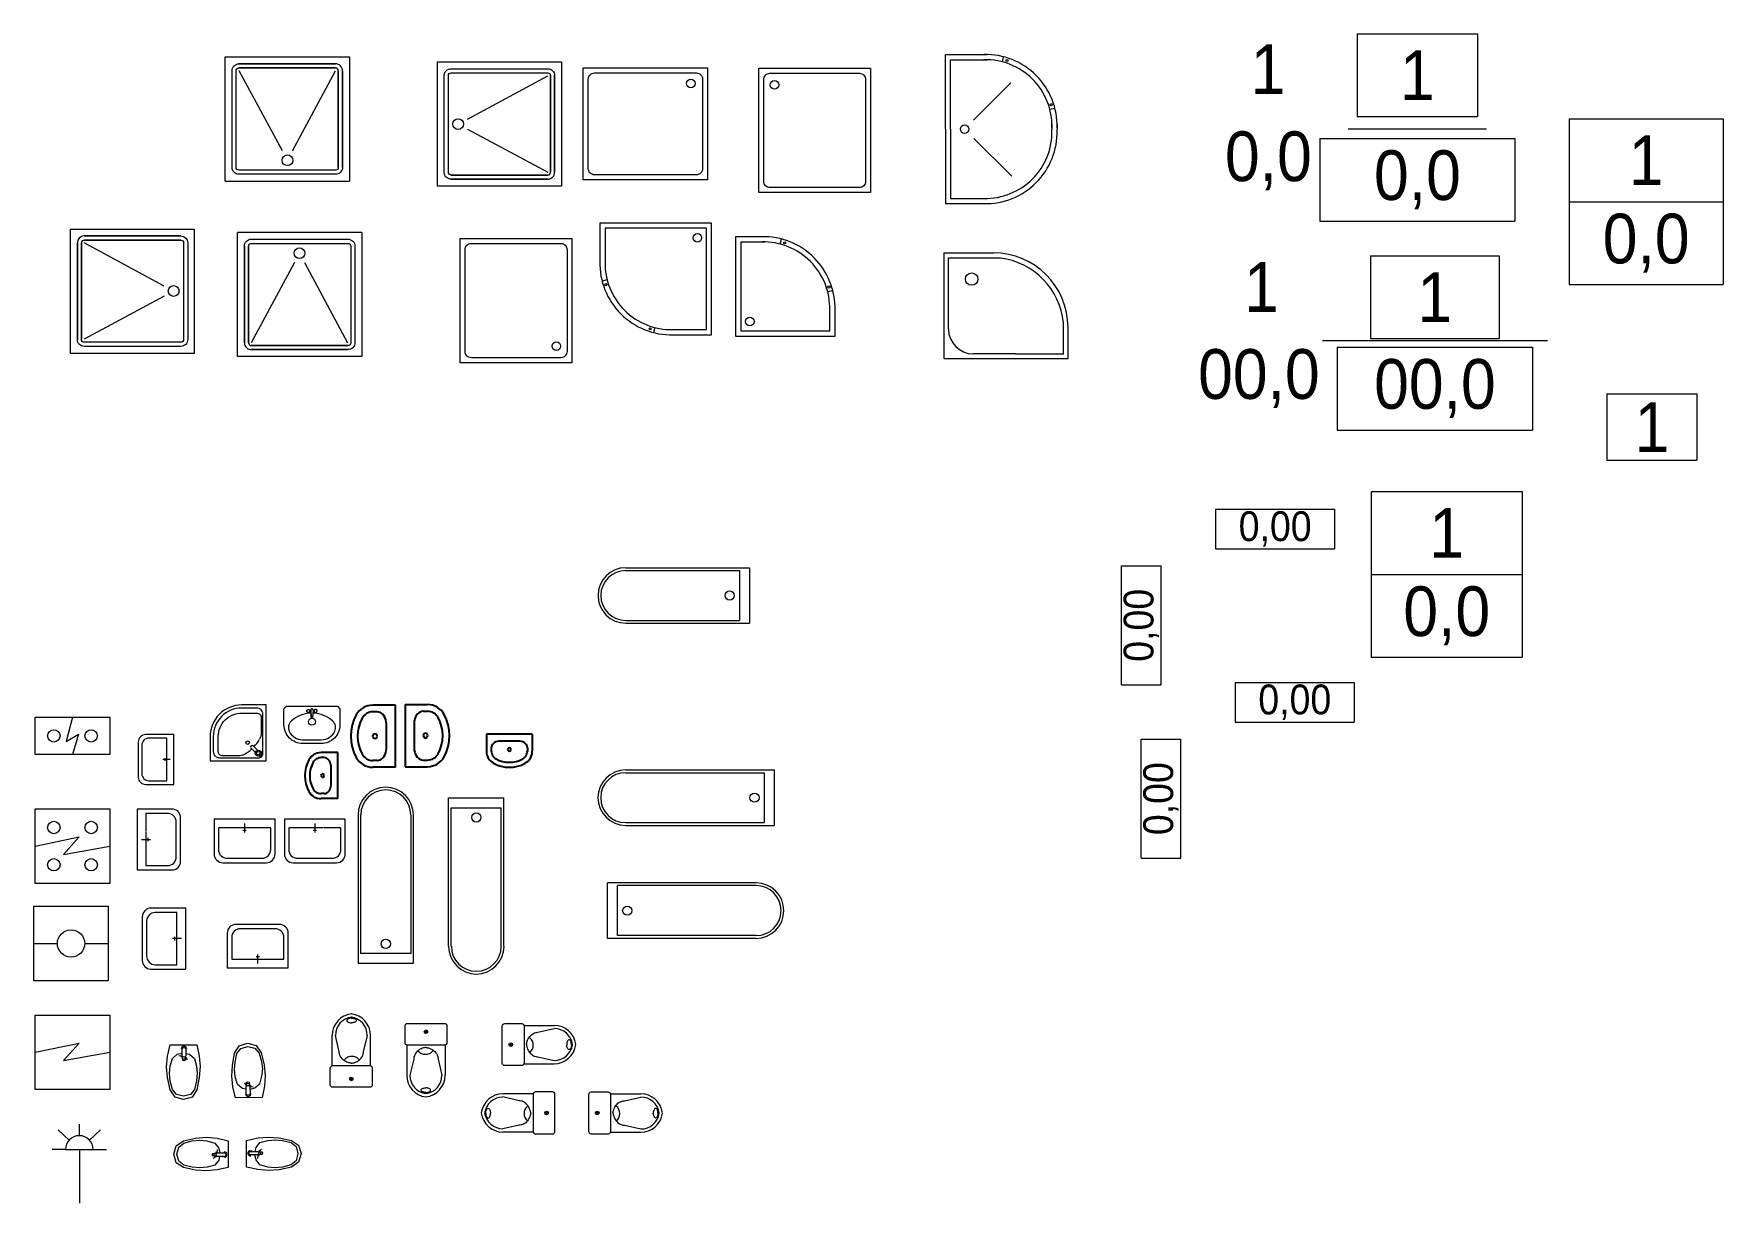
# Model space of a CAD drawing. Header units: millimetres. Extents: x 1384 to 40011, y 2090 to 26416.
# Drawn here: x 26414 to 40011, y 7286 to 16696 of the extents above; entities that cross this region are included whole.
import ezdxf

# ---------------------------------------------------------------- set-up
doc = ezdxf.new("R2010")
doc.units = ezdxf.units.MM
doc.linetypes.add('DASHED', pattern=[70, 50, -20])
doc.layers.get('Defpoints').update_dxf_attribs({"color": 1})
for name, color, linetype in [('B-SANTECH', 123, 'Continuous'), ('MEBEL', 7, 'DASHED'), ('SANTEH', 30, 'Continuous'), ('ТОНКИЕ', 250, 'Continuous')]:
    doc.layers.add(name, color=color, linetype=linetype)
doc.styles.get("Standard").update_dxf_attribs({"font": 'arial.ttf', "width": 0.9, "height": 4.2})

msp = doc.modelspace()

# ---------------------------------------------------------------- texts
at = {"color": 1, "lineweight": 30, "width": 0.9}
for s, p in [('1', (36208, 16210)), ('0,0', (36001, 15510)), ('1', (36155, 14458)), ('00,0', (35785, 13758))]:
    msp.add_text(s, height=400, dxfattribs=at).set_placement(p)

# ---------------------------------------------------------------- blocks, each defined once
blk = doc.blocks.new('A$C0AA73124')
at = {"layer": 'MEBEL', "linetype": 'ByBlock'}
for p, q in [((1, -41), (1, -223)), ((501, -41), (1, -41)), ((90, -131), (78, -140)), ((104, -124), (90, -131)), ((119, -119), (104, -124)), ((135, -115), (119, -119)), ((152, -114), (135, -115)), ((152, -114), (152, -114)), ((350, -114), (152, -114)), ((350, -114), (350, -114)), ((367, -115), (350, -114)), ((383, -119), (367, -115)), ((398, -124), (383, -119)), ((412, -131), (398, -124)), ((424, -140), (412, -131)), ((501, -41), (501, -223)), ((1, -223), (3, -244)), ((3, -244), (7, -263)), ((7, -263), (13, -283)), ((57, -174), (55, -187)), ((55, -187), (55, -223)), ((55, -223), (56, -236)), ((56, -236), (59, -249)), ((61, -162), (57, -174)), ((59, -249), (63, -261)), ((68, -151), (61, -162)), ((63, -261), (69, -273)), ((78, -140), (68, -151)), ((238, -192), (232, -206)), ((232, -206), (238, -219)), ((251, -187), (238, -192)), ((238, -219), (251, -225)), ((265, -192), (251, -187)), ((251, -225), (265, -219)), ((270, -206), (265, -192)), ((265, -219), (270, -206)), ((434, -151), (424, -140)), ((433, -273), (439, -261)), ((441, -162), (434, -151)), ((439, -261), (443, -249)), ((445, -174), (441, -162)), ((443, -249), (446, -236)), ((447, -187), (445, -174)), ((446, -236), (447, -223)), ((447, -187), (447, -223)), ((489, -283), (496, -263)), ((496, -263), (500, -244)), ((500, -244), (501, -223)), ((13, -283), (22, -301)), ((22, -301), (34, -317)), ((34, -317), (48, -332)), ((48, -332), (63, -345)), ((63, -345), (80, -356)), ((69, -273), (76, -283)), ((76, -283), (85, -293)), ((80, -356), (121, -375)), ((85, -293), (95, -301)), ((95, -301), (106, -308)), ((106, -308), (140, -324)), ((121, -375), (163, -388)), ((140, -324), (176, -336)), ((163, -388), (207, -397)), ((176, -336), (213, -343)), ((207, -397), (251, -399)), ((213, -343), (251, -345)), ((251, -345), (289, -343)), ((251, -399), (296, -397)), ((289, -343), (326, -336)), ((296, -397), (339, -388)), ((326, -336), (362, -324)), ((339, -388), (382, -375)), ((362, -324), (396, -308)), ((382, -375), (422, -356)), ((396, -308), (407, -301)), ((407, -301), (417, -293)), ((417, -293), (426, -283)), ((422, -356), (439, -345)), ((426, -283), (433, -273)), ((439, -345), (455, -332)), ((455, -332), (468, -317)), ((468, -317), (480, -301)), ((480, -301), (489, -283))]:
    blk.add_line(p, q, dxfattribs=at)
blk = doc.blocks.new('ванна')
at = {"lineweight": 9}
for p, q in [((-1196, 223), (0, 223)), ((-1196, 201), (-81, 201)), ((-81, 201), (-81, -201)), ((0, 223), (0, -223)), ((-1196, -201), (-81, -201)), ((-1196, -223), (0, -223))]:
    blk.add_line(p, q, dxfattribs=at)
blk.add_circle((-159, 0), 37.3, dxfattribs=at)
for radius in [223, 201]:
    blk.add_arc((-1196, 0), radius, 90, 270, dxfattribs=at)
blk = doc.blocks.new('унитаз')
at = {"lineweight": 9}
blk.add_line((-287, 98), (-418, 129), dxfattribs=at)
at = {"layer": 'ТОНКИЕ', "color": 0, "lineweight": 9, "ltscale": 100}
for p, q in [((-174, 154), (-418, 154)), ((-287, -98), (-418, -129)), ((-174, -154), (-418, -154))]:
    blk.add_line(p, q, dxfattribs=at)
blk.add_lwpolyline([(0, -150), (0, 150, 0.414214), (-19, 169), (-155, 169, 0.414214), (-174, 150), (-174, -150, 0.414214), (-155, -169), (-19, -169, 0.414214)], format="xyb", close=True, dxfattribs=at)
for points in [[(-556, -1, -0.049911), (-555, 15, -0.063732), (-551, 26, -0.103622), (-544, 35, -0.177768), (-537, 38, -0.177768), (-531, 35, -0.103622), (-524, 26, -0.063732), (-520, 15, -0.049911), (-518, -1, -0.049911)], [(-194, 0, 0.046371), (-200, 26, 0.088923), (-220, 64, 0.104957), (-252, 90, 0.120011), (-287, 98, 0.120011)], [(-194, 0, -0.046371), (-200, -26, -0.088923), (-220, -64, -0.104957), (-252, -90, -0.120011), (-287, -98, -0.120011)], [(-556, -1, 0.049911), (-555, -17, 0.063732), (-551, -29, 0.103622), (-544, -38, 0.177768), (-537, -40, 0.177768), (-531, -38, 0.103622), (-524, -29, 0.063732), (-520, -17, 0.049911), (-518, -1, 0.049911)]]:
    blk.add_lwpolyline(points, format="xyb", dxfattribs=at)
for radius in [14.6, 4.86]:
    blk.add_circle((-67, 0), radius, dxfattribs=at)
for centre, radius, start, end in [((-418, -21), 175, 90, 173.1637), ((-418, 21), 175, 186.8363, 270), ((-418, -21), 149, 90, 171.9966), ((-418, 21), 149, 188.0034, 270), ((-174, -3), 74.1, 128.0102, 180.9041), ((-174, -5), 74.1, 179.0959, 231.9898)]:
    blk.add_arc(centre, radius, start, end, dxfattribs=at)
blk = doc.blocks.new('раковина')
at = {"color": 0, "lineweight": 9}
for p, q in [((-35, 0), (-107, 0)), ((-89, 14), (-89, -14))]:
    blk.add_line(p, q, dxfattribs=at)
blk.add_lwpolyline([(0, 245), (-280, 245, 0.414214), (-350, 175), (-350, -175, 0.414214), (-280, -245), (0, -245)], format="xyb", close=True, dxfattribs=at)
blk.add_lwpolyline([(-70, 210), (-245, 210, 0.414214), (-315, 140), (-315, -140, 0.414214), (-245, -210), (-70, -210), (-70, -70)], format="xyb", dxfattribs=at)
blk.add_lwpolyline([(-70, -66), (-70, 210)], dxfattribs=at)
blk = doc.blocks.new('плита')
at = {"lineweight": 9}
blk.add_lwpolyline([(300, 300), (300, -300), (-300, -300), (-300, 300)], close=True, dxfattribs=at)
for centre in [(-150, 150), (150, 150), (-150, -150), (150, -150)]:
    blk.add_circle(centre, 50, dxfattribs=at)
blk = doc.blocks.new('*T10')
at = {"layer": 'Defpoints', "color": 8, "linetype": 'ByBlock', "lineweight": 0, "transparency": 16777216}
for p, q in [((0, 0), (968, 0)), ((0, 0), (0, -667)), ((968, 0), (968, -667)), ((0, -667), (968, -667))]:
    blk.add_line(p, q, dxfattribs=at)
at = {"color": 0, "lineweight": 30, "transparency": 16777216, "insert": (484, -333), "char_height": 400, "width": 768.27, "attachment_point": 5}
blk.add_mtext('{\\fArial|b0|i0|c0|p34;1}', dxfattribs=at)
blk = doc.blocks.new('*T11')
at = {"layer": 'Defpoints', "color": 8, "linetype": 'ByBlock', "lineweight": 0, "transparency": 16777216}
for p, q in [((0, 0), (1571, 0)), ((0, 0), (0, -667)), ((1571, 0), (1571, -667)), ((0, -667), (1571, -667))]:
    blk.add_line(p, q, dxfattribs=at)
at = {"color": 0, "lineweight": 30, "transparency": 16777216, "insert": (786, -333), "char_height": 400, "width": 1371.13, "attachment_point": 5}
blk.add_mtext('0,0', dxfattribs=at)
blk = doc.blocks.new('*T12')
at = {"layer": 'Defpoints', "color": 8, "linetype": 'ByBlock', "lineweight": 0, "transparency": 16777216}
for p, q in [((0, 0), (1037, 0)), ((0, 0), (0, -667)), ((1037, 0), (1037, -667)), ((0, -667), (1037, -667))]:
    blk.add_line(p, q, dxfattribs=at)
at = {"color": 0, "lineweight": 30, "transparency": 16777216, "insert": (518, -333), "char_height": 400, "width": 836.97, "attachment_point": 5}
blk.add_mtext('1', dxfattribs=at)
blk = doc.blocks.new('*T13')
at = {"layer": 'Defpoints', "color": 8, "linetype": 'ByBlock', "lineweight": 0, "transparency": 16777216}
for p, q in [((0, 0), (1571, 0)), ((0, 0), (0, -667)), ((1571, 0), (1571, -667)), ((0, -667), (1571, -667))]:
    blk.add_line(p, q, dxfattribs=at)
at = {"color": 0, "lineweight": 30, "transparency": 16777216, "insert": (786, -333), "char_height": 400, "width": 1371.13, "attachment_point": 5}
blk.add_mtext('00,0', dxfattribs=at)
blk = doc.blocks.new('*T14')
at = {"color": 0, "lineweight": 9, "transparency": 16777216}
blk.add_line((0, -667), (1240, -667), dxfattribs=at)
at = {"layer": 'Defpoints', "color": 8, "linetype": 'ByBlock', "lineweight": 0, "transparency": 16777216}
for p, q in [((0, 0), (1240, 0)), ((0, 0), (0, -1333)), ((1240, 0), (1240, -1333)), ((0, -1333), (1240, -1333))]:
    blk.add_line(p, q, dxfattribs=at)
at = {"color": 0, "lineweight": 30, "transparency": 16777216, "char_height": 400, "width": 1040.06, "attachment_point": 5}
for s, insert in [('1', (620, -333)), ('0,0', (620, -1000))]:
    blk.add_mtext(s, dxfattribs=dict(at, insert=insert))
blk = doc.blocks.new('*T15')
at = {"color": 0, "lineweight": 9, "transparency": 16777216}
blk.add_line((0, -667), (1217, -667), dxfattribs=at)
at = {"layer": 'Defpoints', "color": 8, "linetype": 'ByBlock', "lineweight": 0, "transparency": 16777216}
for p, q in [((0, 0), (1217, 0)), ((0, 0), (0, -1333)), ((1217, 0), (1217, -1333)), ((0, -1333), (1217, -1333))]:
    blk.add_line(p, q, dxfattribs=at)
at = {"color": 0, "lineweight": 30, "transparency": 16777216, "char_height": 400, "width": 1017.2, "attachment_point": 5}
for s, insert in [('1', (609, -333)), ('0,0', (609, -1000))]:
    blk.add_mtext(s, dxfattribs=dict(at, insert=insert))
blk = doc.blocks.new('*T16')
at = {"layer": 'Defpoints', "color": 8, "linetype": 'ByBlock', "lineweight": 0, "transparency": 16777216}
for p, q in [((0, 0), (726, 0)), ((0, 0), (0, -533)), ((726, 0), (726, -533)), ((0, -533), (726, -533))]:
    blk.add_line(p, q, dxfattribs=at)
at = {"color": 0, "lineweight": 30, "transparency": 16777216, "insert": (363, -267), "char_height": 400, "width": 525.74, "attachment_point": 5}
blk.add_mtext('1', dxfattribs=at)
blk = doc.blocks.new('*T17')
at = {"layer": 'Defpoints', "color": 8, "linetype": 'ByBlock', "lineweight": 0, "transparency": 16777216}
for p, q in [((0, 0), (958, 0)), ((0, 0), (0, -320)), ((958, 0), (958, -320)), ((0, -320), (958, -320))]:
    blk.add_line(p, q, dxfattribs=at)
at = {"color": 0, "lineweight": 30, "transparency": 16777216, "insert": (479, -160), "char_height": 240, "width": 758.42, "attachment_point": 5}
blk.add_mtext('0,00', dxfattribs=at)
blk = doc.blocks.new('*T18')
at = {"layer": 'Defpoints', "color": 8, "linetype": 'ByBlock', "lineweight": 0, "transparency": 16777216}
for p, q in [((0, 0), (0, 958)), ((0, 958), (320, 958)), ((320, 0), (320, 958)), ((0, 0), (320, 0))]:
    blk.add_line(p, q, dxfattribs=at)
at = {"color": 0, "lineweight": 30, "transparency": 16777216, "insert": (160, 479), "char_height": 240, "width": 758.42, "attachment_point": 5, "rotation": 90}
blk.add_mtext('0,00', dxfattribs=at)
blk = doc.blocks.new('*T19')
at = {"layer": 'Defpoints', "color": 8, "linetype": 'ByBlock', "lineweight": 0, "transparency": 16777216}
for p, q in [((0, 0), (958, 0)), ((0, 0), (0, -320)), ((958, 0), (958, -320)), ((0, -320), (958, -320))]:
    blk.add_line(p, q, dxfattribs=at)
at = {"color": 0, "lineweight": 30, "transparency": 16777216, "insert": (479, -160), "char_height": 240, "width": 758.42, "attachment_point": 5}
blk.add_mtext('0,00', dxfattribs=at)
blk = doc.blocks.new('*T20')
at = {"layer": 'Defpoints', "color": 8, "linetype": 'ByBlock', "lineweight": 0, "transparency": 16777216}
for p, q in [((0, 0), (0, 958)), ((0, 958), (320, 958)), ((320, 0), (320, 958)), ((0, 0), (320, 0))]:
    blk.add_line(p, q, dxfattribs=at)
at = {"color": 0, "lineweight": 30, "transparency": 16777216, "insert": (160, 479), "char_height": 240, "width": 758.42, "attachment_point": 5, "rotation": 90}
blk.add_mtext('0,00', dxfattribs=at)

# ---------------------------------------------------------------- hatches: boundary and pattern name
at = {"lineweight": 9, "ltscale": 600}
h = msp.add_hatch(color=256, dxfattribs=at)
edge = h.paths.add_edge_path()
edge.add_line((28644, 11244), (28643, 11252))
edge.add_ellipse((28653, 11254), major_axis=(10.1, 0), ratio=1, start_angle=540, end_angle=550.1755, ccw=False)
edge.add_arc((28653, 11254), 10.1, 450, 540, ccw=False)
edge.add_line((28653, 11264), (28653, 11265))
edge.add_line((28653, 11265), (28646, 11265))
edge.add_arc((28653, 11254), 13.4, 844.6981, 946.4848)
h.paths.add_polyline_path([(28653, 11265), (28661, 11265, 0.152567), (28653, 11267)])
h.paths.add_polyline_path([(28646, 11265), (28653, 11265), (28653, 11267, 0.152567)])
h.paths.add_polyline_path([(28663, 11252), (28662, 11244, 0.475833), (28661, 11265), (28653, 11265), (28653, 11264, -0.46724)])

# ---------------------------------------------------------------- linework, layer by layer
at = {"lineweight": 9}
for p, q in [((28954, 16509), (28954, 15509)), ((29662, 16470), (29662, 15470)), ((28415, 15753), (28068, 16398)), ((28496, 15753), (28843, 16398)), ((29905, 16009), (30551, 16356)), ((33978, 16001), (34279, 16302)), ((29905, 15929), (30551, 15582)), ((33981, 15854), (34287, 15549)), ((27954, 15509), (28954, 15509)), ((30662, 15470), (29662, 15470)), ((26709, 15124), (27709, 15124)), ((27709, 14124), (27709, 15124)), ((28054, 14098), (28054, 15098)), ((29054, 15098), (28054, 15098)), ((27465, 14666), (26820, 15013)), ((28512, 14855), (28165, 14209)), ((28593, 14855), (28940, 14209)), ((33738, 14933), (33738, 14083)), ((33738, 14933), (34138, 14933)), ((33776, 14549), (33776, 14892)), ((33776, 14892), (34193, 14892)), ((27465, 14585), (26820, 14238)), ((33776, 14320), (33776, 14549)), ((34702, 14120), (34702, 14371)), ((34738, 14083), (34738, 14333)), ((33738, 14083), (34738, 14083)), ((34315, 14120), (33976, 14120)), ((34315, 14120), (34705, 14120)), ((31179, 12399), (31691, 12399)), ((31179, 12377), (31691, 12377)), ((31691, 12399), (32174, 12399)), ((31691, 12377), (32093, 12377)), ((32093, 12377), (32093, 11975)), ((32174, 12399), (32174, 11953)), ((31179, 11975), (31691, 11975)), ((31691, 11975), (32093, 11975)), ((31179, 11953), (31691, 11953)), ((31691, 11953), (32174, 11953)), ((26426, 11196), (27026, 11196)), ((26726, 11196), (26674, 11002)), ((26674, 11002), (26774, 11059)), ((26774, 11059), (26726, 10896)), ((29753, 9353), (29753, 10549)), ((29753, 10549), (30198, 10549)), ((30198, 9353), (30198, 10549)), ((29024, 10410), (29024, 9214)), ((29045, 10410), (29045, 9295)), ((29448, 10410), (29448, 9295)), ((29469, 10410), (29469, 9214)), ((29774, 10468), (30177, 10468)), ((29774, 9353), (29774, 10468)), ((30177, 9353), (30177, 10468)), ((26426, 10159), (26779, 10233)), ((26779, 10233), (26654, 10092)), ((26654, 10092), (27026, 10159)), ((31032, 9417), (31032, 9863)), ((32228, 9863), (31032, 9863)), ((31113, 9439), (31113, 9841)), ((32228, 9841), (31113, 9841)), ((32228, 9417), (31032, 9417)), ((32228, 9439), (31113, 9439)), ((26414, 9375), (26605, 9375)), ((26824, 9375), (27014, 9375)), ((29448, 9295), (29045, 9295)), ((29469, 9214), (29024, 9214)), ((26426, 8500), (26779, 8574)), ((26779, 8574), (26654, 8433)), ((28068, 8553), (28136, 8573)), ((28136, 8573), (28205, 8555)), ((28872, 8505), (28842, 8636)), ((30472, 8661), (30603, 8691)), ((26654, 8433), (27026, 8500)), ((27483, 8384), (27490, 8469)), ((27490, 8469), (27512, 8559)), ((27512, 8559), (27726, 8559)), ((27512, 8389), (27530, 8451)), ((27530, 8451), (27569, 8484)), ((27569, 8484), (27608, 8492)), ((27610, 8469), (27581, 8473)), ((27611, 8466), (27599, 8461)), ((27602, 8535), (27601, 8527)), ((27606, 8542), (27602, 8535)), ((27613, 8547), (27606, 8542)), ((27608, 8529), (27612, 8535)), ((27608, 8530), (27608, 8529)), ((27608, 8473), (27608, 8529)), ((27612, 8467), (27608, 8473)), ((27611, 8446), (27611, 8467)), ((27622, 8446), (27611, 8446)), ((27612, 8535), (27617, 8539)), ((27617, 8463), (27612, 8467)), ((27621, 8549), (27613, 8547)), ((27613, 8437), (27613, 8446)), ((27614, 8435), (27613, 8437)), ((27618, 8433), (27614, 8435)), ((27617, 8539), (27623, 8540)), ((27623, 8461), (27617, 8463)), ((27622, 8432), (27618, 8433)), ((27630, 8548), (27621, 8549)), ((27622, 8447), (27622, 8447)), ((27623, 8447), (27622, 8447)), ((27627, 8433), (27622, 8432)), ((27623, 8540), (27629, 8539)), ((27629, 8463), (27623, 8461)), ((27634, 8446), (27623, 8446)), ((27631, 8434), (27627, 8433)), ((27629, 8539), (27634, 8535)), ((27634, 8467), (27629, 8463)), ((27637, 8544), (27630, 8548)), ((27632, 8437), (27631, 8434)), ((27632, 8446), (27632, 8437)), ((27634, 8535), (27638, 8529)), ((27638, 8473), (27634, 8467)), ((27634, 8467), (27634, 8446)), ((27637, 8461), (27634, 8464)), ((27637, 8461), (27634, 8462)), ((27643, 8537), (27637, 8544)), ((27652, 8439), (27637, 8461)), ((27638, 8530), (27638, 8473)), ((27639, 8514), (27638, 8512)), ((27638, 8490), (27668, 8484)), ((27644, 8521), (27639, 8514)), ((27645, 8529), (27643, 8537)), ((27668, 8484), (27708, 8451)), ((27708, 8451), (27724, 8389)), ((27726, 8559), (27746, 8470)), ((27746, 8470), (27753, 8385)), ((28013, 8394), (28031, 8494)), ((28031, 8494), (28068, 8553)), ((28034, 8422), (28049, 8491)), ((28049, 8491), (28080, 8532)), ((28080, 8532), (28137, 8547)), ((28137, 8547), (28194, 8534)), ((28194, 8534), (28227, 8494)), ((28205, 8555), (28245, 8497)), ((28227, 8494), (28247, 8427)), ((28245, 8497), (28269, 8400)), ((29669, 8446), (29699, 8315)), ((27490, 8297), (27483, 8384)), ((27512, 8199), (27490, 8297)), ((27506, 8330), (27512, 8389)), ((27511, 8269), (27506, 8330)), ((27724, 8389), (27730, 8331)), ((27730, 8331), (27724, 8270)), ((27746, 8298), (27726, 8199)), ((27753, 8385), (27746, 8298)), ((28008, 8307), (28013, 8394)), ((28016, 8222), (28008, 8307)), ((28030, 8362), (28034, 8422)), ((28036, 8303), (28030, 8362)), ((28054, 8242), (28036, 8303)), ((28248, 8308), (28232, 8245)), ((28247, 8427), (28254, 8366)), ((28254, 8366), (28248, 8308)), ((28269, 8400), (28277, 8313)), ((28277, 8313), (28271, 8228)), ((27530, 8201), (27511, 8269)), ((27562, 8161), (27530, 8201)), ((27619, 8148), (27562, 8161)), ((27676, 8161), (27619, 8148)), ((27708, 8201), (27676, 8161)), ((27724, 8270), (27708, 8201)), ((28037, 8133), (28016, 8222)), ((28094, 8210), (28054, 8242)), ((28125, 8204), (28094, 8210)), ((28109, 8255), (28124, 8233)), ((28118, 8165), (28120, 8157)), ((28119, 8173), (28123, 8180)), ((28123, 8180), (28125, 8182)), ((28124, 8233), (28127, 8232)), ((28124, 8233), (28127, 8230)), ((28124, 8221), (28128, 8227)), ((28125, 8164), (28124, 8221)), ((28129, 8159), (28125, 8165)), ((28127, 8248), (28139, 8248)), ((28127, 8227), (28127, 8248)), ((28128, 8227), (28133, 8231)), ((28129, 8257), (28130, 8260)), ((28129, 8248), (28129, 8257)), ((28134, 8155), (28129, 8159)), ((28130, 8260), (28134, 8261)), ((28133, 8231), (28139, 8233)), ((28134, 8261), (28139, 8262)), ((28138, 8248), (28139, 8248)), ((28139, 8262), (28144, 8261)), ((28139, 8248), (28150, 8248)), ((28139, 8248), (28139, 8248)), ((28139, 8233), (28145, 8232)), ((28144, 8261), (28147, 8259)), ((28145, 8232), (28150, 8228)), ((28151, 8159), (28146, 8155)), ((28147, 8259), (28148, 8257)), ((28148, 8257), (28148, 8248)), ((28150, 8248), (28150, 8227)), ((28150, 8229), (28163, 8234)), ((28150, 8228), (28154, 8222)), ((28151, 8225), (28181, 8222)), ((28155, 8165), (28151, 8159)), ((28154, 8222), (28155, 8165)), ((28193, 8212), (28154, 8202)), ((28155, 8165), (28155, 8165)), ((28157, 8152), (28161, 8160)), ((28161, 8160), (28162, 8168)), ((28232, 8245), (28193, 8212)), ((28271, 8228), (28252, 8137)), ((28252, 8137), (28037, 8133)), ((28120, 8157), (28126, 8150)), ((28126, 8150), (28133, 8146)), ((28133, 8146), (28142, 8145)), ((28140, 8154), (28134, 8155)), ((28146, 8155), (28140, 8154)), ((28142, 8145), (28150, 8147)), ((28150, 8147), (28157, 8152)), ((31168, 8110), (31300, 8140)), ((27560, 7748), (27618, 7787)), ((27581, 7737), (27621, 7770)), ((27618, 7787), (27716, 7809)), ((27621, 7770), (27689, 7788)), ((27689, 7788), (27750, 7794)), ((27716, 7809), (27804, 7816)), ((27750, 7794), (27808, 7787)), ((27804, 7816), (27889, 7809)), ((27808, 7787), (27871, 7770)), ((27871, 7770), (27903, 7730)), ((27889, 7809), (27979, 7787)), ((27979, 7787), (27979, 7573)), ((28127, 7791), (28217, 7811)), ((28127, 7577), (28127, 7791)), ((28203, 7734), (28235, 7773)), ((28217, 7811), (28301, 7818)), ((28235, 7773), (28297, 7790)), ((28297, 7790), (28356, 7795)), ((28301, 7818), (28389, 7812)), ((28356, 7795), (28417, 7790)), ((28389, 7812), (28488, 7791)), ((28417, 7790), (28485, 7773)), ((28485, 7773), (28526, 7742)), ((28488, 7791), (28546, 7754)), ((28546, 7754), (28566, 7685)), ((27541, 7680), (27560, 7748)), ((27560, 7611), (27541, 7680)), ((27567, 7680), (27581, 7737)), ((27581, 7623), (27567, 7680)), ((27621, 7592), (27581, 7623)), ((27852, 7677), (27853, 7682)), ((27853, 7672), (27852, 7677)), ((27853, 7682), (27855, 7685)), ((27854, 7668), (27853, 7672)), ((27857, 7667), (27854, 7668)), ((27855, 7685), (27857, 7686)), ((27857, 7686), (27866, 7686)), ((27866, 7667), (27857, 7667)), ((27859, 7647), (27881, 7662)), ((27866, 7688), (27887, 7688)), ((27866, 7677), (27866, 7688)), ((27866, 7677), (27866, 7677)), ((27866, 7676), (27866, 7677)), ((27866, 7665), (27866, 7677)), ((27887, 7665), (27866, 7665)), ((27903, 7631), (27871, 7592)), ((27885, 7688), (27881, 7700)), ((27881, 7676), (27882, 7682)), ((27882, 7671), (27881, 7676)), ((27881, 7662), (27882, 7665)), ((27881, 7662), (27884, 7665)), ((27882, 7682), (27886, 7687)), ((27886, 7666), (27882, 7671)), ((27886, 7687), (27893, 7691)), ((27893, 7662), (27886, 7666)), ((27889, 7689), (27893, 7719)), ((27893, 7691), (27949, 7691)), ((27950, 7662), (27893, 7662)), ((27903, 7730), (27912, 7691)), ((27910, 7662), (27903, 7631)), ((27933, 7660), (27932, 7662)), ((27941, 7656), (27933, 7660)), ((27955, 7697), (27946, 7698)), ((27950, 7691), (27949, 7691)), ((27949, 7691), (27955, 7687)), ((27955, 7665), (27949, 7662)), ((27949, 7655), (27957, 7657)), ((27962, 7693), (27955, 7697)), ((27955, 7687), (27959, 7682)), ((27959, 7671), (27955, 7665)), ((27957, 7657), (27964, 7662)), ((27959, 7682), (27960, 7676)), ((27960, 7676), (27959, 7671)), ((27967, 7686), (27962, 7693)), ((27964, 7662), (27968, 7669)), ((27969, 7678), (27967, 7686)), ((27968, 7669), (27969, 7678)), ((28138, 7695), (28137, 7687)), ((28137, 7687), (28139, 7679)), ((28143, 7703), (28138, 7695)), ((28139, 7679), (28144, 7672)), ((28149, 7708), (28143, 7703)), ((28144, 7672), (28152, 7668)), ((28146, 7688), (28147, 7694)), ((28147, 7683), (28146, 7688)), ((28147, 7694), (28151, 7699)), ((28151, 7677), (28147, 7683)), ((28157, 7710), (28149, 7708)), ((28151, 7699), (28157, 7703)), ((28157, 7674), (28151, 7677)), ((28152, 7668), (28160, 7667)), ((28157, 7703), (28214, 7703)), ((28157, 7674), (28157, 7674)), ((28214, 7674), (28157, 7674)), ((28166, 7709), (28173, 7705)), ((28173, 7705), (28174, 7703)), ((28203, 7635), (28194, 7674)), ((28196, 7703), (28203, 7734)), ((28235, 7595), (28203, 7635)), ((28214, 7703), (28220, 7699)), ((28220, 7677), (28214, 7674)), ((28217, 7676), (28214, 7646)), ((28219, 7700), (28240, 7700)), ((28240, 7677), (28219, 7677)), ((28220, 7699), (28224, 7694)), ((28224, 7683), (28220, 7677)), ((28221, 7677), (28226, 7665)), ((28226, 7703), (28222, 7700)), ((28226, 7703), (28224, 7700)), ((28224, 7694), (28225, 7688)), ((28225, 7688), (28224, 7683)), ((28248, 7718), (28226, 7703)), ((28240, 7700), (28240, 7688)), ((28240, 7698), (28250, 7698)), ((28240, 7688), (28240, 7677)), ((28240, 7688), (28240, 7687)), ((28240, 7688), (28240, 7688)), ((28249, 7679), (28240, 7679)), ((28252, 7680), (28249, 7679)), ((28250, 7698), (28252, 7696)), ((28252, 7696), (28254, 7693)), ((28253, 7683), (28252, 7680)), ((28254, 7688), (28253, 7683)), ((28254, 7693), (28254, 7688)), ((28525, 7628), (28485, 7595)), ((28546, 7616), (28488, 7577)), ((28539, 7685), (28525, 7628)), ((28526, 7742), (28539, 7685)), ((28566, 7685), (28546, 7616)), ((27618, 7573), (27560, 7611)), ((27717, 7553), (27618, 7573)), ((27690, 7575), (27621, 7592)), ((27750, 7570), (27690, 7575)), ((27805, 7547), (27717, 7553)), ((27809, 7575), (27750, 7570)), ((27890, 7554), (27805, 7547)), ((27871, 7592), (27809, 7575)), ((27979, 7573), (27890, 7554)), ((28217, 7556), (28127, 7577)), ((28302, 7548), (28217, 7556)), ((28298, 7577), (28235, 7595)), ((28357, 7571), (28298, 7577)), ((28390, 7555), (28302, 7548)), ((28417, 7577), (28357, 7571)), ((28488, 7577), (28390, 7555)), ((28485, 7595), (28417, 7577))]:
    msp.add_line(p, q, dxfattribs=at)
at = {"color": 1, "lineweight": 9}
for p, q in [((38107, 15928), (36992, 15928)), ((38596, 14226), (36786, 14226))]:
    msp.add_line(p, q, dxfattribs=at)
at = {"lineweight": 9, "ltscale": 600}
for p, q in [((28643, 11252), (28643, 11254)), ((28643, 11254), (28648, 11195)), ((28648, 11195), (28643, 11252)), ((28663, 11254), (28658, 11195)), ((28663, 11254), (28658, 11195))]:
    msp.add_line(p, q, dxfattribs=at)
at = {"color": 0, "lineweight": 9}
for p, q in [((27513, 10856), (27454, 10856)), ((27469, 10867), (27469, 10845)), ((28111, 10341), (28111, 10269)), ((28676, 10341), (28676, 10269)), ((27281, 10212), (27353, 10212)), ((27335, 10198), (27335, 10226)), ((28097, 10287), (28125, 10287)), ((28662, 10287), (28690, 10287)), ((28231, 9268), (28203, 9268)), ((28217, 9214), (28217, 9286))]:
    msp.add_line(p, q, dxfattribs=at)
at = {"color": 3, "lineweight": 9}
for p, q in [((26781, 7829), (26781, 7923)), ((26699, 7793), (26610, 7876)), ((26864, 7793), (26952, 7876)), ((26669, 7717), (26563, 7717)), ((26669, 7717), (26999, 7717)), ((26781, 7717), (26781, 7286))]:
    msp.add_line(p, q, dxfattribs=at)
at = {"lineweight": 9}
for points in [[(27954, 15509), (27954, 16509), (28954, 16509)], [(29662, 16470), (30662, 16470), (30662, 15470)], [(27709, 14124), (26709, 14124), (26709, 15124)], [(29054, 15098), (29054, 14098), (28054, 14098)], [(27026, 11196), (27026, 10896), (26426, 10896), (26426, 11196)], [(27726, 8199), (27688, 8140), (27620, 8121), (27551, 8140), (27512, 8199)]]:
    msp.add_lwpolyline(points, dxfattribs=at)
for points in [[(28010, 15621), (28010, 16398, -0.414214), (28065, 16454), (28843, 16454, -0.141372)], [(28899, 15621), (28899, 16398, 0.414214), (28843, 16454), (28065, 16454, 0.141372)], [(28899, 16398), (28899, 15621, -0.414214), (28843, 15565), (28065, 15565, -0.414214), (28010, 15621)], [(28043, 15621), (28043, 16398, -0.414214), (28065, 16421), (28843, 16421, -0.139565)], [(28865, 16398), (28865, 15621, -0.414214), (28843, 15598), (28065, 15598, -0.414214), (28043, 15621)], [(28865, 15621), (28865, 16398, 0.414214), (28843, 16421), (28065, 16421, 0.139565)], [(30551, 15526), (29773, 15526, -0.414214), (29717, 15582), (29717, 16359, -0.414214), (29773, 16415)], [(30551, 15559), (29773, 15559, -0.414214), (29751, 15582), (29751, 16359, -0.414214), (29773, 16382)], [(29773, 16415), (30551, 16415, -0.414214), (30606, 16359), (30606, 15582, -0.141372)], [(29773, 16382), (30551, 16382, -0.414214), (30573, 16359), (30573, 15582, -0.139565)], [(29773, 15559), (30551, 15559, 0.414214), (30573, 15582), (30573, 16359, 0.139565)], [(29773, 15526), (30551, 15526, 0.414214), (30606, 15582), (30606, 16359, 0.141372)], [(27598, 15069), (26820, 15069, 0.414214), (26765, 15013), (26765, 14235, 0.141372)], [(27598, 14180), (26820, 14180, -0.414214), (26765, 14235), (26765, 15013, -0.141372)], [(27598, 15035), (26820, 15035, 0.414214), (26798, 15013), (26798, 14235, 0.139565)], [(27598, 14213), (26820, 14213, -0.414214), (26798, 14235), (26798, 15013, -0.139565)], [(26820, 15069), (27598, 15069, -0.414214), (27653, 15013), (27653, 14235, -0.414214), (27598, 14180)], [(26820, 15035), (27598, 15035, -0.414214), (27620, 15013), (27620, 14235, -0.414214), (27598, 14213)], [(28110, 14209), (28110, 14987, -0.414214), (28165, 15043), (28943, 15043, -0.414214), (28999, 14987)], [(28110, 14987), (28110, 14209, 0.414214), (28165, 14154), (28943, 14154, 0.141372)], [(28143, 14209), (28143, 14987, -0.414214), (28165, 15009), (28943, 15009, -0.414214), (28965, 14987)], [(28143, 14987), (28143, 14209, 0.414214), (28165, 14187), (28943, 14187, 0.139565)], [(28965, 14987), (28965, 14209, -0.414214), (28943, 14187), (28165, 14187, -0.139565)], [(28999, 14987), (28999, 14209, -0.414214), (28943, 14154), (28165, 14154, -0.141372)]]:
    msp.add_lwpolyline(points, format="xyb", dxfattribs=at)
at = {"color": 1, "lineweight": 30, "const_width": 0.09}
for points in [[(35358, 16060), (36358, 16060)], [(35205, 14308), (36405, 14308)]]:
    msp.add_lwpolyline(points, dxfattribs=at)
at = {"lineweight": 9, "ltscale": 600}
msp.add_lwpolyline([(28878, 11135, -0.414214), (28728, 10985), (28578, 10985, -0.414214), (28428, 11135), (28428, 11265), (28448, 11285), (28858, 11285), (28878, 11265)], format="xyb", close=True, dxfattribs=at)
msp.add_lwpolyline([(28645, 11230, 0.181638), (28485, 11164, 0.326351), (28470, 11083, 0.289814), (28578, 11015), (28728, 11015, 0.289814), (28837, 11083, 0.326351), (28821, 11164, 0.181638), (28661, 11230)], format="xyb", dxfattribs=at)
for points in [[(28635, 11245), (28635, 11245), (28635, 11244), (28635, 11244), (28635, 11244), (28635, 11244), (28635, 11244), (28635, 11244), (28635, 11243), (28635, 11243), (28635, 11243), (28635, 11243), (28634, 11243), (28634, 11243), (28634, 11242), (28634, 11242), (28634, 11242), (28634, 11242), (28634, 11242), (28634, 11241), (28634, 11241), (28634, 11241), (28634, 11241), (28634, 11241), (28634, 11241), (28634, 11241), (28633, 11240), (28633, 11240), (28633, 11240), (28633, 11240), (28633, 11240), (28633, 11240), (28633, 11239), (28633, 11239), (28633, 11239), (28633, 11239), (28632, 11239), (28632, 11239), (28632, 11238), (28632, 11238), (28632, 11238), (28632, 11238), (28631, 11238), (28631, 11238), (28631, 11238), (28631, 11238), (28631, 11238), (28631, 11237), (28631, 11237), (28630, 11237), (28630, 11237), (28630, 11237), (28630, 11237), (28630, 11237), (28630, 11237), (28630, 11237), (28629, 11237), (28629, 11237), (28629, 11236), (28629, 11236), (28629, 11236), (28628, 11236), (28628, 11236), (28628, 11236), (28628, 11236), (28628, 11236), (28628, 11236), (28627, 11235), (28627, 11235), (28627, 11235), (28627, 11235), (28627, 11235), (28627, 11235), (28626, 11235), (28626, 11235), (28626, 11235), (28626, 11235), (28625, 11235), (28625, 11235), (28625, 11235), (28625, 11235), (28625, 11235), (28625, 11235), (28624, 11235), (28624, 11235), (28624, 11235), (28624, 11235), (28624, 11235), (28623, 11235), (28623, 11235), (28623, 11235), (28623, 11235), (28623, 11235), (28623, 11235), (28622, 11235), (28622, 11235), (28622, 11235), (28622, 11235), (28622, 11235), (28621, 11235), (28621, 11235), (28621, 11235), (28621, 11235), (28621, 11235), (28620, 11235), (28620, 11235), (28620, 11236), (28620, 11236), (28620, 11236), (28619, 11236), (28619, 11236), (28619, 11236), (28618, 11236), (28618, 11236), (28618, 11236), (28618, 11237), (28617, 11237), (28617, 11237), (28616, 11237), (28616, 11238), (28615, 11238), (28615, 11238), (28615, 11238), (28615, 11239), (28615, 11239), (28615, 11239), (28615, 11239), (28614, 11239), (28614, 11239), (28614, 11239), (28614, 11240), (28614, 11240), (28613, 11240), (28613, 11240), (28613, 11240), (28613, 11240), (28613, 11241), (28613, 11241), (28613, 11241), (28613, 11241), (28613, 11241), (28613, 11242), (28613, 11242), (28613, 11242), (28613, 11242), (28612, 11242), (28612, 11242), (28612, 11242), (28612, 11243), (28612, 11243), (28612, 11243), (28612, 11243), (28612, 11243), (28612, 11244), (28612, 11244), (28612, 11244), (28612, 11244), (28612, 11244), (28612, 11245), (28612, 11245), (28612, 11245), (28611, 11245), (28611, 11245), (28611, 11245), (28611, 11246), (28611, 11246), (28611, 11246), (28611, 11246), (28611, 11246), (28611, 11246), (28612, 11247), (28612, 11247), (28612, 11247), (28612, 11247), (28612, 11247), (28611, 11248), (28611, 11248), (28611, 11248), (28611, 11248), (28611, 11248), (28611, 11249), (28611, 11249), (28611, 11249), (28611, 11249), (28612, 11249), (28612, 11249), (28612, 11250), (28612, 11250), (28612, 11250), (28612, 11250), (28612, 11250), (28612, 11251), (28612, 11251), (28612, 11251), (28612, 11251), (28612, 11251), (28612, 11252), (28612, 11252), (28612, 11252), (28612, 11252), (28613, 11252), (28613, 11252), (28613, 11252), (28613, 11253), (28613, 11253), (28613, 11253), (28613, 11253), (28613, 11253), (28613, 11254), (28613, 11254), (28613, 11254), (28613, 11254), (28613, 11254), (28614, 11254), (28614, 11255), (28614, 11255), (28614, 11255), (28614, 11255), (28615, 11255), (28615, 11255), (28615, 11255), (28615, 11255), (28615, 11256), (28615, 11256), (28615, 11256), (28615, 11256), (28615, 11256), (28615, 11256), (28616, 11257), (28616, 11257), (28616, 11257), (28616, 11257), (28616, 11257), (28617, 11257), (28617, 11257), (28617, 11257), (28617, 11257), (28617, 11257), (28617, 11257), (28618, 11258), (28618, 11258), (28618, 11258), (28618, 11258), (28618, 11258), (28618, 11258), (28618, 11258), (28619, 11258), (28619, 11258), (28619, 11258), (28619, 11258), (28619, 11258), (28620, 11258), (28620, 11258), (28620, 11258), (28620, 11259), (28620, 11259), (28620, 11259), (28621, 11259), (28621, 11259), (28621, 11259), (28621, 11259), (28621, 11259), (28622, 11259), (28622, 11259), (28622, 11259), (28622, 11259), (28622, 11259), (28623, 11259), (28623, 11259), (28623, 11259), (28623, 11259), (28623, 11259), (28623, 11259), (28624, 11259), (28624, 11259), (28624, 11259), (28624, 11259), (28624, 11259), (28625, 11259), (28625, 11259), (28625, 11259), (28625, 11259), (28625, 11259), (28625, 11259), (28626, 11259), (28626, 11259), (28626, 11259), (28626, 11259), (28627, 11259), (28627, 11259), (28627, 11259), (28627, 11259), (28627, 11259), (28627, 11259), (28628, 11259), (28628, 11258), (28628, 11258), (28628, 11258), (28628, 11258), (28628, 11258), (28629, 11258), (28629, 11258), (28629, 11258), (28629, 11258), (28629, 11258), (28630, 11258), (28630, 11258), (28630, 11258), (28630, 11258), (28630, 11257), (28630, 11257), (28630, 11257), (28631, 11257), (28631, 11257), (28631, 11257), (28631, 11256), (28631, 11256), (28631, 11256), (28631, 11256), (28632, 11256), (28632, 11256), (28632, 11256), (28632, 11256), (28632, 11256), (28632, 11256), (28633, 11255), (28633, 11255), (28633, 11255), (28633, 11255), (28633, 11255), (28633, 11254), (28633, 11254), (28633, 11254), (28633, 11254), (28633, 11254), (28634, 11254), (28634, 11254), (28634, 11253), (28634, 11253), (28634, 11253), (28634, 11253), (28634, 11253), (28634, 11253), (28634, 11252), (28634, 11252), (28634, 11252), (28634, 11252), (28634, 11252), (28634, 11251), (28635, 11251), (28635, 11251), (28635, 11251), (28635, 11251), (28635, 11251), (28635, 11250), (28635, 11250), (28635, 11250), (28635, 11250), (28635, 11250), (28635, 11250), (28635, 11249), (28635, 11249), (28635, 11249), (28635, 11249), (28635, 11249), (28635, 11248), (28635, 11248), (28635, 11248), (28636, 11248), (28636, 11248), (28636, 11247), (28636, 11247), (28636, 11247), (28636, 11247), (28636, 11247), (28636, 11247), (28636, 11246), (28635, 11246), (28635, 11246), (28635, 11246), (28635, 11246), (28635, 11245), (28635, 11245), (28635, 11245)], [(28674, 11238), (28674, 11238), (28675, 11238), (28675, 11238), (28675, 11238), (28675, 11238), (28675, 11238), (28676, 11238), (28676, 11238), (28676, 11237), (28676, 11237), (28676, 11237), (28676, 11237), (28676, 11237), (28676, 11237), (28676, 11237), (28677, 11237), (28677, 11237), (28677, 11237), (28677, 11237), (28677, 11236), (28678, 11236), (28678, 11236), (28678, 11236), (28678, 11236), (28678, 11236), (28679, 11236), (28679, 11236), (28679, 11236), (28679, 11235), (28679, 11235), (28679, 11235), (28679, 11235), (28680, 11235), (28680, 11235), (28680, 11235), (28680, 11235), (28681, 11235), (28681, 11235), (28681, 11235), (28681, 11235), (28681, 11235), (28681, 11235), (28682, 11235), (28682, 11235), (28682, 11235), (28682, 11235), (28682, 11235), (28683, 11235), (28683, 11235), (28683, 11235), (28683, 11235), (28683, 11235), (28683, 11235), (28684, 11235), (28684, 11235), (28684, 11235), (28684, 11235), (28684, 11235), (28685, 11235), (28685, 11235), (28685, 11235), (28685, 11235), (28685, 11235), (28686, 11235), (28686, 11235), (28686, 11235), (28686, 11235), (28686, 11236), (28687, 11236), (28687, 11236), (28687, 11236), (28687, 11236), (28688, 11236), (28688, 11236), (28688, 11236), (28689, 11236), (28689, 11237), (28689, 11237), (28690, 11237), (28690, 11237), (28691, 11238), (28691, 11238), (28691, 11238), (28691, 11238), (28691, 11239), (28692, 11239), (28692, 11239), (28692, 11239), (28692, 11239), (28692, 11239), (28692, 11239), (28693, 11240), (28693, 11240), (28693, 11240), (28693, 11240), (28693, 11240), (28693, 11240), (28693, 11241), (28693, 11241), (28693, 11241), (28693, 11241), (28693, 11241), (28693, 11242), (28694, 11242), (28694, 11242), (28694, 11242), (28694, 11242), (28694, 11242), (28694, 11242), (28694, 11243), (28694, 11243), (28694, 11243), (28694, 11243), (28694, 11243), (28694, 11244), (28694, 11244), (28694, 11244), (28694, 11244), (28694, 11244), (28695, 11245), (28695, 11245), (28695, 11245), (28695, 11245), (28695, 11245), (28695, 11245), (28695, 11246), (28695, 11246), (28695, 11246), (28695, 11246), (28695, 11246), (28695, 11246), (28695, 11247), (28695, 11247), (28695, 11247), (28695, 11247), (28695, 11247), (28695, 11248), (28695, 11248), (28695, 11248), (28695, 11248), (28695, 11248), (28695, 11249), (28695, 11249), (28695, 11249), (28695, 11249), (28695, 11249), (28695, 11249), (28695, 11250), (28694, 11250), (28694, 11250), (28694, 11250), (28694, 11250), (28694, 11251), (28694, 11251), (28694, 11251), (28694, 11251), (28694, 11251), (28694, 11252), (28694, 11252), (28694, 11252), (28694, 11252), (28694, 11252), (28694, 11252), (28694, 11252), (28693, 11253), (28693, 11253), (28693, 11253), (28693, 11253), (28693, 11253), (28693, 11254), (28693, 11254), (28693, 11254), (28693, 11254), (28693, 11254), (28693, 11254), (28693, 11255), (28692, 11255), (28692, 11255), (28692, 11255), (28692, 11255), (28692, 11255), (28692, 11255), (28691, 11255), (28691, 11256), (28691, 11256), (28691, 11256), (28691, 11256), (28691, 11256), (28691, 11256), (28691, 11257), (28691, 11257), (28690, 11257), (28690, 11257), (28690, 11257), (28690, 11257), (28690, 11257), (28689, 11257), (28689, 11257), (28689, 11257), (28689, 11257), (28689, 11258), (28689, 11258), (28689, 11258), (28688, 11258), (28688, 11258), (28688, 11258), (28688, 11258), (28688, 11258), (28688, 11258), (28687, 11258), (28687, 11258), (28687, 11258), (28687, 11258), (28687, 11258), (28686, 11258), (28686, 11259), (28686, 11259), (28686, 11259), (28686, 11259), (28686, 11259), (28685, 11259), (28685, 11259), (28685, 11259), (28685, 11259), (28685, 11259), (28684, 11259), (28684, 11259), (28684, 11259), (28684, 11259), (28684, 11259), (28683, 11259), (28683, 11259), (28683, 11259), (28683, 11259), (28683, 11259), (28683, 11259), (28682, 11259), (28682, 11259), (28682, 11259), (28682, 11259), (28682, 11259), (28681, 11259), (28681, 11259), (28681, 11259), (28681, 11259), (28681, 11259), (28681, 11259), (28680, 11259), (28680, 11259), (28680, 11259), (28680, 11259), (28679, 11259), (28679, 11259), (28679, 11259), (28679, 11259), (28679, 11259), (28679, 11258), (28679, 11258), (28678, 11258), (28678, 11258), (28678, 11258), (28678, 11258), (28678, 11258), (28677, 11258), (28677, 11258), (28677, 11258), (28677, 11258), (28677, 11258), (28676, 11258), (28676, 11258), (28676, 11257), (28676, 11257), (28676, 11257), (28676, 11257), (28676, 11257), (28676, 11257), (28676, 11256), (28675, 11256), (28675, 11256), (28675, 11256), (28675, 11256), (28675, 11256), (28674, 11256), (28674, 11256), (28674, 11256), (28674, 11256), (28674, 11255), (28674, 11255), (28674, 11255), (28674, 11255), (28674, 11255), (28674, 11254), (28673, 11254), (28673, 11254), (28673, 11254), (28673, 11254), (28673, 11254), (28673, 11254), (28673, 11253), (28672, 11253), (28672, 11253), (28672, 11253), (28672, 11253), (28672, 11253), (28672, 11252), (28672, 11252), (28672, 11252), (28672, 11252), (28672, 11252), (28672, 11251), (28672, 11251), (28672, 11251), (28672, 11251), (28671, 11251), (28671, 11251), (28671, 11250), (28671, 11250), (28671, 11250), (28671, 11250), (28671, 11250), (28671, 11250), (28671, 11249), (28671, 11249), (28671, 11249), (28671, 11249), (28671, 11249), (28671, 11248), (28671, 11248), (28671, 11248), (28671, 11248), (28671, 11248), (28671, 11247), (28671, 11247), (28671, 11247), (28671, 11247), (28671, 11247), (28671, 11247), (28671, 11246), (28671, 11246), (28671, 11246), (28671, 11246), (28671, 11246), (28671, 11245), (28671, 11245), (28671, 11245), (28671, 11245), (28671, 11245), (28671, 11244), (28671, 11244), (28671, 11244), (28671, 11244), (28671, 11244), (28671, 11244), (28671, 11243), (28672, 11243), (28672, 11243), (28672, 11243), (28672, 11243), (28672, 11243), (28672, 11242), (28672, 11242), (28672, 11242), (28672, 11242), (28672, 11242), (28672, 11241), (28672, 11241), (28672, 11241), (28672, 11241), (28673, 11241), (28673, 11241), (28673, 11241), (28673, 11240), (28673, 11240), (28673, 11240), (28673, 11240), (28674, 11240), (28674, 11240), (28674, 11239), (28674, 11239), (28674, 11239), (28674, 11239), (28674, 11239), (28674, 11239)]]:
    msp.add_lwpolyline(points, close=True, dxfattribs=at)
at = {"color": 0, "lineweight": 9}
for points in [[(27541, 11056), (27313, 11056, 0.414214), (27255, 10999), (27255, 10713, 0.414214), (27313, 10656), (27541, 10656)], [(27246, 9967), (27526, 9967, 0.414214), (27596, 10037), (27596, 10387, 0.414214), (27526, 10457), (27246, 10457)], [(27866, 10376), (27866, 10096, 0.414214), (27936, 10026), (28286, 10026, 0.414214), (28356, 10096), (28356, 10376)], [(28431, 10376), (28431, 10096, 0.414214), (28501, 10026), (28851, 10026, 0.414214), (28921, 10096), (28921, 10376)], [(28462, 9179), (28462, 9459, 0.414214), (28392, 9529), (28042, 9529, 0.414214), (27972, 9459), (27972, 9179)]]:
    msp.add_lwpolyline(points, format="xyb", close=True, dxfattribs=at)
for points in [[(27484, 11028), (27341, 11028, 0.414214), (27284, 10971), (27284, 10742, 0.414214), (27341, 10685), (27484, 10685), (27484, 10799)], [(27316, 10002), (27491, 10002, 0.414214), (27561, 10072), (27561, 10352, 0.414214), (27491, 10422), (27316, 10422), (27316, 10282)], [(27901, 10306), (27901, 10131, 0.414214), (27971, 10061), (28251, 10061, 0.414214), (28321, 10131), (28321, 10306), (28181, 10306)], [(28466, 10306), (28466, 10131, 0.414214), (28536, 10061), (28816, 10061, 0.414214), (28886, 10131), (28886, 10306), (28746, 10306)], [(28427, 9249), (28427, 9424, 0.414214), (28357, 9494), (28077, 9494, 0.414214), (28007, 9424), (28007, 9249), (28147, 9249)]]:
    msp.add_lwpolyline(points, format="xyb", dxfattribs=at)
for points in [[(27484, 10802), (27484, 11028)], [(27316, 10278), (27316, 10002)], [(28177, 10306), (27901, 10306)], [(28742, 10306), (28466, 10306)], [(28151, 9249), (28427, 9249)]]:
    msp.add_lwpolyline(points, dxfattribs=at)
at = {"lineweight": 9}
for points in [[(27014, 9075), (26414, 9075), (26414, 9675), (27014, 9675)], [(27026, 8800), (27026, 8200), (26426, 8200), (26426, 8800)]]:
    msp.add_lwpolyline(points, close=True, dxfattribs=at)
for centre, radius in [((29830, 15969), 43.3), ((28456, 15678), 43.3), ((28553, 14930), 43.3), ((33963, 14722), 50), ((27540, 14626), 43.3), ((32015, 12176), 37.3), ((26576, 11046), 50), ((26876, 11046), 50), ((29976, 10390), 37.3), ((31191, 9640), 37.3), ((26714, 9375), 110), ((29247, 9373), 37.3)]:
    msp.add_circle(centre, radius, dxfattribs=at)
at = {"lineweight": 9, "ltscale": 600}
msp.add_circle((28653, 11160), 28, dxfattribs=at)
at = {"lineweight": 9}
for centre, radius, start, end in [((34138, 14333), 600, 0, 90), ((34119, 14310), 586, 5.9689, 82.703), ((33976, 14320), 200, 180, 270), ((31179, 12176), 223, 90, 270), ((31179, 12176), 201, 90, 270), ((29247, 10410), 223, 0, 180), ((29247, 10410), 201, 0, 180), ((32228, 9640), 223, 270, 90), ((32228, 9640), 201, 270, 90), ((29976, 9353), 223, 180, 0), ((29976, 9353), 201, 180, 0)]:
    msp.add_arc(centre, radius, start, end, dxfattribs=at)
at = {"lineweight": 9, "ltscale": 600}
for centre, radius, start, end in [((28653, 11254), 10.1, 349.8245, 180), ((28653, 11198), 5.42, 204.6783, 335.3217)]:
    msp.add_arc(centre, radius, start, end, dxfattribs=at)
at = {"color": 3, "lineweight": 9}
msp.add_arc((26781, 7717), 112, 0, 180, dxfattribs=at)
at = {"lineweight": 9, "ltscale": 600}
for centre, major_axis, ratio, start_param, end_param in [((28653, 11254), (10.1, 0), 1, 6.10559, 9.602373), ((28653, 11195), (4.93, 0), 0.641024, 3.141593, 6.283185)]:
    msp.add_ellipse(centre, major_axis=major_axis, ratio=ratio, start_param=start_param, end_param=end_param, dxfattribs=at)
at = {"layer": 'B-SANTECH', "color": 0, "lineweight": 9}
for p, q in [((33751, 15929), (33751, 16529)), ((33751, 16529), (34087, 16529)), ((33793, 15929), (33793, 16487)), ((33793, 16487), (34087, 16487)), ((34210, 16470), (34220, 16511)), ((34592, 16088), (34633, 16098)), ((33751, 15929), (33751, 15329)), ((33793, 15929), (33793, 15371)), ((34609, 15966), (34609, 15929)), ((34609, 15893), (34609, 15929)), ((34651, 15966), (34651, 15929)), ((34651, 15893), (34651, 15929)), ((33793, 15371), (34087, 15371)), ((33751, 15329), (34087, 15329)), ((31870, 15173), (30970, 15173)), ((30970, 15173), (30970, 14837)), ((31828, 15131), (31013, 15131)), ((31013, 15131), (31013, 14837)), ((31828, 14315), (31828, 15131)), ((31870, 14273), (31870, 15173)), ((32063, 15062), (32063, 14452)), ((32131, 15062), (32063, 15062)), ((32105, 15020), (32105, 14452)), ((32131, 15020), (32105, 15020)), ((32299, 15062), (32131, 15062)), ((32299, 15020), (32131, 15020)), ((32421, 15003), (32432, 15044)), ((31030, 14715), (30989, 14704)), ((32803, 14621), (32844, 14631)), ((32063, 14452), (32063, 14262)), ((32105, 14452), (32105, 14305)), ((32821, 14452), (32821, 14499)), ((32821, 14305), (32821, 14452)), ((32863, 14452), (32863, 14499)), ((32863, 14262), (32863, 14452)), ((31412, 14333), (31401, 14292)), ((31534, 14315), (31828, 14315)), ((32105, 14305), (32131, 14305)), ((32131, 14305), (32821, 14305)), ((31534, 14273), (31870, 14273)), ((32063, 14262), (32131, 14262)), ((32131, 14262), (32863, 14262))]:
    msp.add_line(p, q, dxfattribs=at)
for points in [[(31837, 16421), (31837, 15521), (30837, 15521), (30837, 16421), (31837, 16421)], [(32249, 16418), (33149, 16418), (33149, 15418), (32249, 15418), (32249, 16418)], [(30746, 14049), (29846, 14049), (29846, 15049), (30746, 15049), (30746, 14049)]]:
    msp.add_lwpolyline(points, dxfattribs=at)
for points in [[(31797, 16331), (31797, 15611, -0.414214), (31747, 15561), (30927, 15561, -0.414214), (30877, 15611), (30877, 16331, -0.414214), (30927, 16381), (31747, 16381, -0.414214)], [(32339, 16378), (33059, 16378, -0.414214), (33109, 16328), (33109, 15508, -0.414214), (33059, 15458), (32339, 15458, -0.414214), (32289, 15508), (32289, 16328, -0.414214)], [(30656, 14089), (29936, 14089, -0.414214), (29886, 14139), (29886, 14959, -0.414214), (29936, 15009), (30656, 15009, -0.414214), (30706, 14959), (30706, 14139, -0.414214)]]:
    msp.add_lwpolyline(points, format="xyb", close=True, dxfattribs=at)
for centre, radius in [((34247, 16480), 8.32), ((31703, 16295), 34.5), ((32375, 16285), 34.5), ((34602, 16125), 8.32), ((33906, 15929), 34.5), ((31755, 15054), 34.5), ((32458, 15013), 8.32), ((31019, 14677), 8.32), ((32814, 14658), 8.32), ((32178, 14381), 34.5), ((31375, 14322), 8.32), ((30620, 14182), 34.5)]:
    msp.add_circle(centre, radius, dxfattribs=at)
for centre, radius, start, end in [((34074, 15952), 577, 358.6967, 91.3033), ((34074, 15952), 535, 358.6967, 91.3033), ((34074, 15906), 577, 268.6967, 1.3033), ((34074, 15906), 535, 268.6967, 1.3033), ((32286, 14486), 577, 358.6967, 91.3033), ((32286, 14486), 535, 358.6967, 91.3033), ((31547, 14850), 577, 178.6967, 271.3033), ((31547, 14850), 535, 178.6967, 271.3033)]:
    msp.add_arc(centre, radius, start, end, dxfattribs=at)
at = {"layer": 'SANTEH', "color": 0, "lineweight": 9}
for p, q in [((28162, 10963), (28164, 10965)), ((28198, 10913), (28162, 10949)), ((28166, 10967), (28164, 10965)), ((28216, 10931), (28180, 10967)), ((28228, 10883), (28227, 10884)), ((28242, 10883), (28244, 10885)), ((28246, 10887), (28244, 10885)), ((28246, 10901), (28245, 10902))]:
    msp.add_line(p, q, dxfattribs=at)
for points in [[(28284, 10845), (28284, 11295), (28087, 11295, 0.414214), (27834, 11041), (27834, 10845)], [(27859, 10920, 0.414214), (27909, 10870), (28224, 10870, 0.414214), (28259, 10905), (28259, 11220, 0.414214), (28209, 11270), (28087, 11270, 0.414214), (27859, 11041)]]:
    msp.add_lwpolyline(points, format="xyb", close=True, dxfattribs=at)
msp.add_lwpolyline([(28108, 10897, -0.127167), (28060, 10885), (27934, 10885, -0.414214), (27899, 10920), (27899, 11041, -0.414214), (28088, 11230), (28209, 11230, -0.414214), (28244, 11195), (28244, 11069, -0.127167), (28231, 11020)], format="xyb", dxfattribs=at)
for centre, radius in [((28136, 10992), 14), ((28221, 10907), 24), ((28221, 10907), 14)]:
    msp.add_circle(centre, radius, dxfattribs=at)
for centre, radius, start, end in [((27956, 11173), 315, 317.3246, 331.011), ((27956, 11173), 315, 298.989, 312.6754), ((28169, 10956), 10, 135, 225), ((28173, 10960), 10, 45, 135), ((28235, 10890), 10, 225, 315), ((28239, 10894), 10, 315, 45)]:
    msp.add_arc(centre, radius, start, end, dxfattribs=at)
at = {"layer": 'ТОНКИЕ', "color": 0, "lineweight": 9, "ltscale": 100}
for p, q in [((30360, 8716), (30603, 8716)), ((28816, 8393), (28816, 8636)), ((29068, 8505), (29099, 8636)), ((29124, 8393), (29124, 8636)), ((29417, 8558), (29417, 8315)), ((29472, 8446), (29442, 8315)), ((29724, 8558), (29724, 8315)), ((30472, 8464), (30603, 8434)), ((30360, 8408), (30603, 8408)), ((31056, 8165), (31300, 8165)), ((31168, 7913), (31300, 7883)), ((31056, 7858), (31300, 7858))]:
    msp.add_line(p, q, dxfattribs=at)
for points in [[(28971, 8775, 0.049911), (28956, 8773, 0.063732), (28944, 8769, 0.103622), (28935, 8762, 0.177768), (28933, 8756, 0.177768), (28935, 8750, 0.103622), (28944, 8743, 0.063732), (28956, 8739, 0.049911), (28971, 8737, 0.049911)], [(28971, 8775, -0.049911), (28987, 8773, -0.063732), (28999, 8769, -0.103622), (29008, 8762, -0.177768), (29010, 8756, -0.177768), (29008, 8750, -0.103622), (28999, 8743, -0.063732), (28987, 8739, -0.049911), (28971, 8737, -0.049911)], [(30379, 8562, -0.046371), (30385, 8589, -0.088923), (30405, 8626, -0.104957), (30437, 8652, -0.120011), (30472, 8661, -0.120011)], [(30742, 8561, 0.049911), (30740, 8577, 0.063732), (30736, 8589, 0.103622), (30729, 8598, 0.177768), (30723, 8600, 0.177768), (30716, 8598, 0.103622), (30709, 8589, 0.063732), (30705, 8577, 0.049911), (30704, 8561, 0.049911)], [(28970, 8412, -0.046371), (28944, 8418, -0.088923), (28907, 8438, -0.104957), (28881, 8470, -0.120011), (28872, 8505, -0.120011)], [(28970, 8412, 0.046371), (28997, 8418, 0.088923), (29034, 8438, 0.104957), (29060, 8470, 0.120011), (29068, 8505, 0.120011)], [(29571, 8539, 0.046371), (29544, 8533, 0.088923), (29507, 8513, 0.104957), (29481, 8481, 0.120011), (29472, 8446, 0.120011)], [(29571, 8539, -0.046371), (29597, 8533, -0.088923), (29634, 8513, -0.104957), (29660, 8481, -0.120011), (29669, 8446, -0.120011)], [(30379, 8562, 0.046371), (30385, 8536, 0.088923), (30405, 8499, 0.104957), (30437, 8473, 0.120011), (30472, 8464, 0.120011)], [(30742, 8561, -0.049911), (30740, 8546, -0.063732), (30736, 8534, -0.103622), (30729, 8525, -0.177768), (30723, 8522, -0.177768), (30716, 8525, -0.103622), (30709, 8534, -0.063732), (30705, 8546, -0.049911), (30704, 8561, -0.049911)], [(29569, 8176, -0.049911), (29554, 8178, -0.063732), (29542, 8182, -0.103622), (29533, 8189, -0.177768), (29531, 8195, -0.177768), (29533, 8201, -0.103622), (29542, 8208, -0.063732), (29554, 8212, -0.049911), (29569, 8214, -0.049911)], [(29569, 8176, 0.049911), (29585, 8178, 0.063732), (29597, 8182, 0.103622), (29606, 8189, 0.177768), (29608, 8195, 0.177768), (29606, 8201, 0.103622), (29597, 8208, 0.063732), (29585, 8212, 0.049911), (29569, 8214, 0.049911)], [(31075, 8012, -0.046371), (31082, 8038, -0.088923), (31102, 8075, -0.104957), (31133, 8101, -0.120011), (31168, 8110, -0.120011)], [(31438, 8010, 0.049911), (31437, 8026, 0.063732), (31433, 8038, 0.103622), (31426, 8047, 0.177768), (31419, 8049, 0.177768), (31413, 8047, 0.103622), (31406, 8038, 0.063732), (31402, 8026, 0.049911), (31400, 8010, 0.049911)], [(31075, 8012, 0.046371), (31082, 7985, 0.088923), (31102, 7948, 0.104957), (31133, 7922, 0.120011), (31168, 7913, 0.120011)], [(31438, 8010, -0.049911), (31437, 7995, -0.063732), (31433, 7983, -0.103622), (31426, 7974, -0.177768), (31419, 7971, -0.177768), (31413, 7974, -0.103622), (31406, 7983, -0.063732), (31402, 7995, -0.049911), (31400, 8010, -0.049911)]]:
    msp.add_lwpolyline(points, format="xyb", dxfattribs=at)
for points in [[(29421, 8732), (29720, 8732, -0.414214), (29740, 8713), (29740, 8578, -0.414214), (29720, 8558), (29421, 8558, -0.414214), (29402, 8578), (29402, 8713, -0.414214)], [(30185, 8413), (30185, 8712, -0.414214), (30205, 8731), (30340, 8731, -0.414214), (30360, 8712), (30360, 8413, -0.414214), (30340, 8393), (30205, 8393, -0.414214)], [(29120, 8219), (28821, 8219, -0.414214), (28801, 8238), (28801, 8373, -0.414214), (28821, 8393), (29120, 8393, -0.414214), (29139, 8373), (29139, 8238, -0.414214)], [(30882, 7862), (30882, 8161, -0.414214), (30901, 8181), (31037, 8181, -0.414214), (31056, 8161), (31056, 7862, -0.414214), (31037, 7842), (30901, 7842, -0.414214)]]:
    msp.add_lwpolyline(points, format="xyb", close=True, dxfattribs=at)
for centre, radius in [((29571, 8665), 14.6), ((29571, 8665), 4.86), ((30253, 8562), 14.6), ((30253, 8562), 4.86), ((28970, 8286), 14.6), ((28970, 8286), 4.86), ((30949, 8012), 14.6), ((30949, 8012), 4.86)]:
    msp.add_circle(centre, radius, dxfattribs=at)
for centre, radius, start, end in [((28991, 8636), 175, 96.8363, 180), ((28991, 8636), 149, 98.0034, 180), ((28949, 8636), 175, 0, 83.1637), ((28949, 8636), 149, 0, 81.9966), ((30603, 8542), 175, 6.8363, 90), ((30360, 8559), 74.1, 359.0959, 51.9898), ((30603, 8542), 149, 8.0034, 90), ((28973, 8393), 74.1, 89.0959, 141.9898), ((28975, 8393), 74.1, 38.0102, 90.9041), ((29565, 8558), 74.1, 218.0102, 270.9041), ((29568, 8558), 74.1, 269.0959, 321.9898), ((30360, 8557), 74.1, 308.0102, 0.9041), ((30603, 8583), 149, 270, 351.9966), ((30603, 8583), 175, 270, 353.1637), ((29591, 8315), 175, 180, 263.1637), ((29591, 8315), 149, 180, 261.9966), ((29550, 8315), 175, 276.8363, 0), ((29550, 8315), 149, 278.0034, 0), ((31300, 7991), 175, 6.8363, 90), ((31056, 8009), 74.1, 359.0959, 51.9898), ((31300, 7991), 149, 8.0034, 90), ((31056, 8006), 74.1, 308.0102, 0.9041), ((31300, 8032), 149, 270, 351.9966), ((31300, 8032), 175, 270, 353.1637)]:
    msp.add_arc(centre, radius, start, end, dxfattribs=at)

# ---------------------------------------------------------------- block references
for name, p in [('*T10', (37065, 16696)), ('*T14', (38771, 16011)), ('*T11', (36764, 15854)), ('*T12', (37172, 14910)), ('*T13', (36905, 14174)), ('*T16', (39074, 13798)), ('*T15', (37177, 13012)), ('*T17', (35926, 12871)), ('*T18', (35168, 11457)), ('*T19', (36084, 11477)), ('*T20', (35326, 10062))]:
    msp.add_blockref(name, p)
at = {"lineweight": 9}
for p, rotation in [((29366, 11295), 270), ((29361, 10797), 89.99999999999999)]:
    msp.add_blockref('A$C0AA73124', p, dxfattribs=dict(at, rotation=rotation))
at = {"lineweight": 9, "xscale": 0.74, "yscale": 0.74, "zscale": 0.74}
msp.add_blockref('A$C0AA73124', (30056, 11089), dxfattribs=at)
at = {"lineweight": 9, "xscale": 0.74, "yscale": 0.74, "zscale": 0.74, "rotation": 270}
msp.add_blockref('A$C0AA73124', (28891, 10912), dxfattribs=at)
at = {"lineweight": 9}
for name, p in [('ванна', (32374, 10549)), ('плита', (26726, 10159)), ('раковина', (27637, 9415)), ('унитаз', (30608, 8012))]:
    msp.add_blockref(name, p, dxfattribs=at)

msp.set_redraw_order([(e.dxf.handle, doc.entitydb.next_handle()) for e in msp.query("TEXT MTEXT ATTDEF DIMENSION ARC_DIMENSION")])  # texts and dimensions are drawn at this point

doc.saveas('drawing.dxf')
